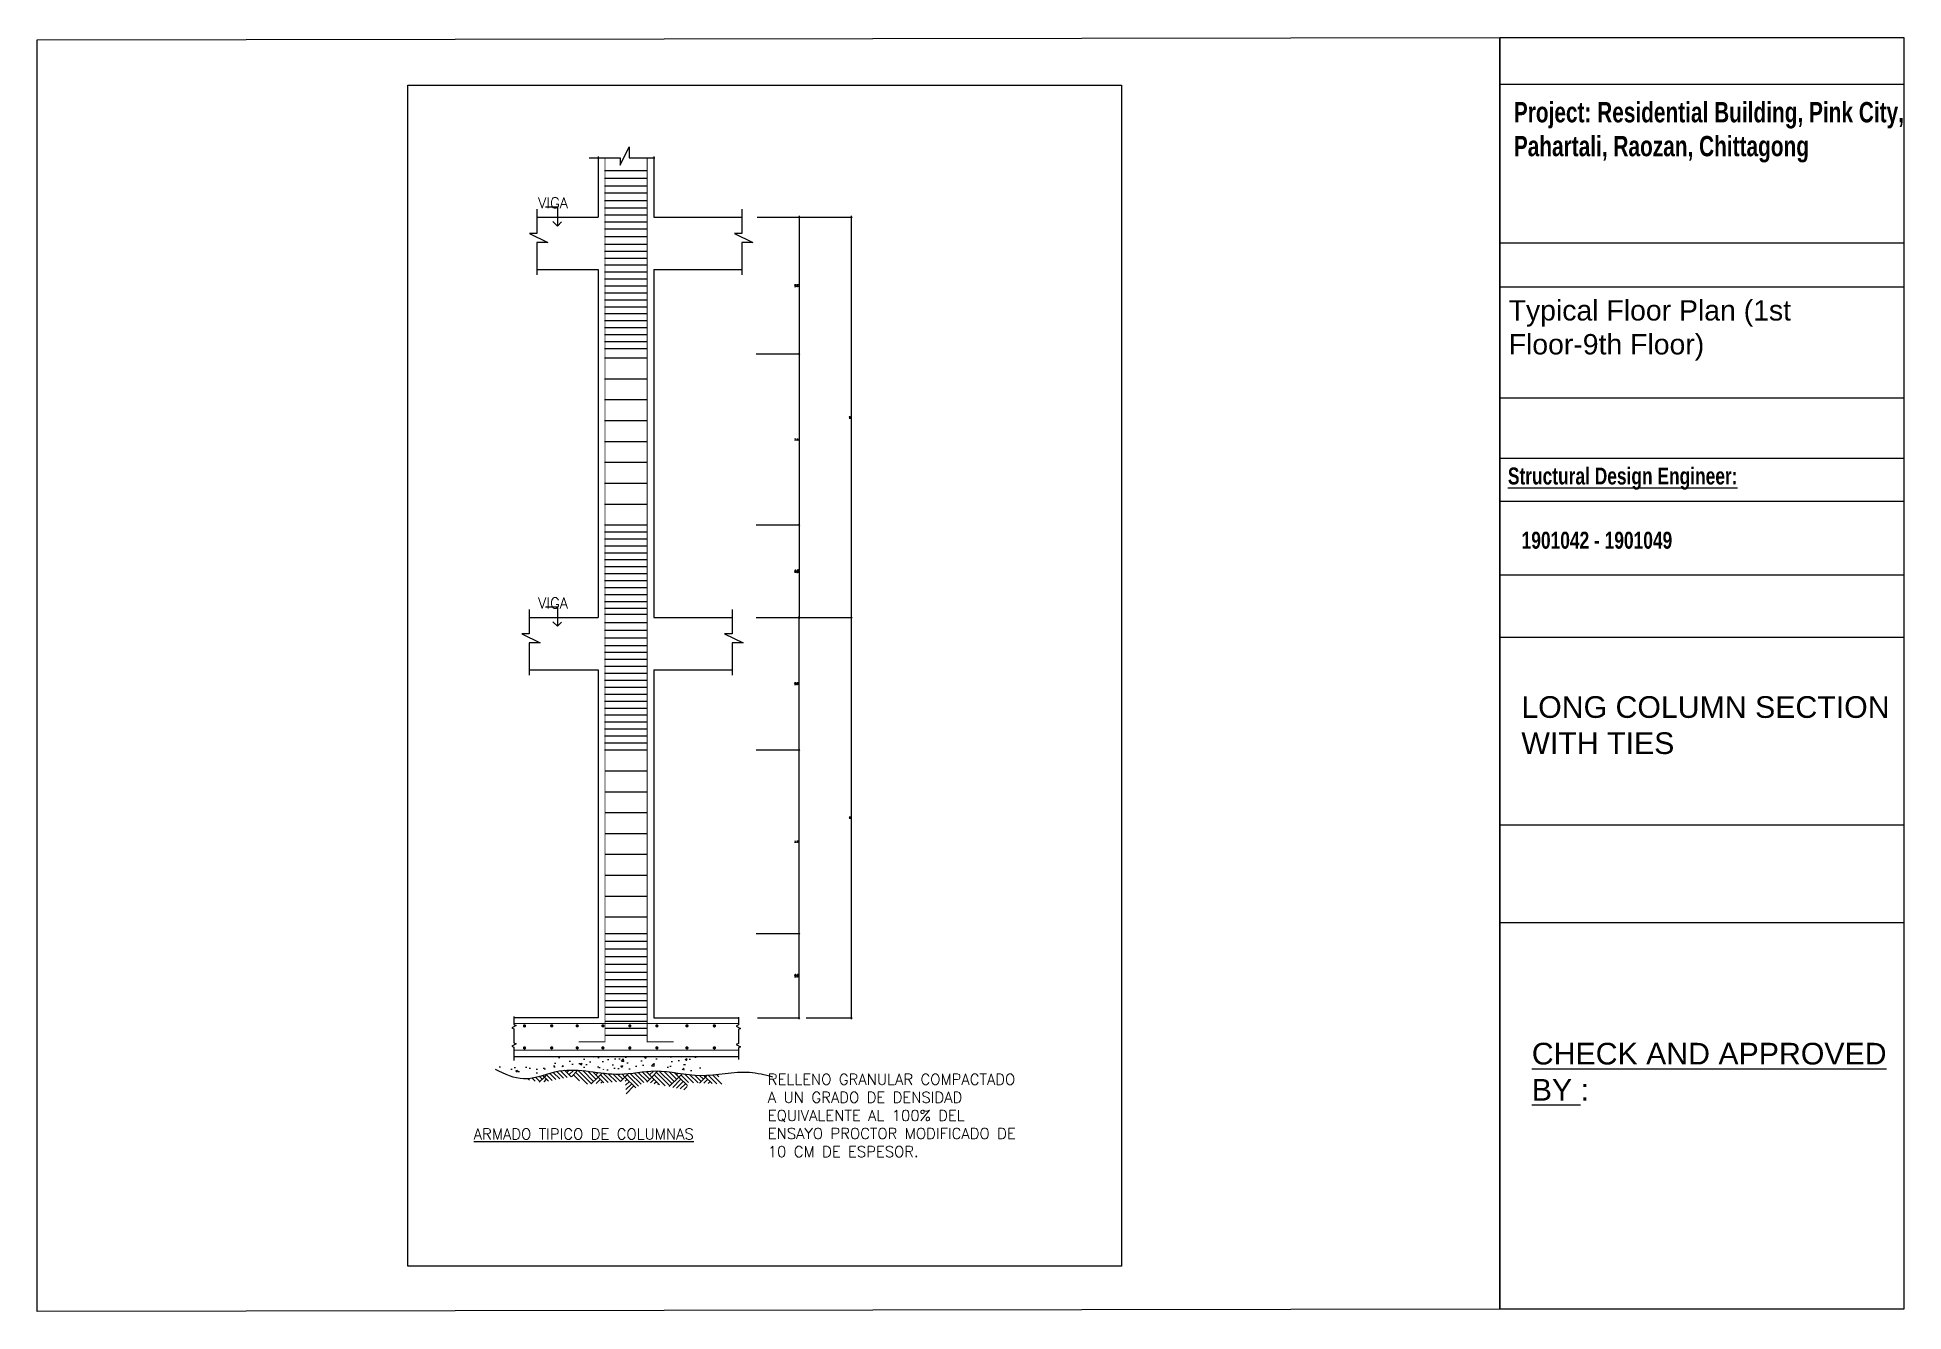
# Model space of a CAD drawing. Header units: inches. Extents: x 2674 to 28325, y -8016 to 21827.
# Drawn here: x 14787 to 18923, y 3082 to 5904 of the extents above; entities that cross this region are included whole.
import ezdxf

# ---------------------------------------------------------------- set-up
doc = ezdxf.new("R2010")
doc.units = ezdxf.units.IN
doc.header["$MEASUREMENT"] = 0
doc.styles.add('Letra', font='romand.shx')
doc.styles.get("Standard").update_dxf_attribs({"font": 'arial.ttf', "height": 12})
doc.dimstyles.new('Dimension', dxfattribs={"dimscale": 0.083333, "dimtxt": 0.025, "dimasz": 0.025, "dimexe": 0.015, "dimexo": 0.03, "dimgap": 0.015, "dimtad": 1, "dimdec": 1, "dimzin": 0, "dimdsep": 46, "dimlunit": 4, "dimtxsty": 'Letra', "dimblk": 'OBLIQUE', "dimcen": 0.015, "dimdle": 0.025, "dimclrd": 256, "dimclre": 1, "dimclrt": 4, "dimadec": 0, "dimazin": 0, "dimtfac": 1, "dimtdec": 1, "dimtofl": 0, "dimtmove": 0, "dimatfit": 3, "dimfxl": 1, "dimtolj": 1, "dimtzin": 0, "dimarcsym": 0})

msp = doc.modelspace()

# ---------------------------------------------------------------- texts
at = {"attachment_point": 1}
for s, insert, char_height, width in [('{\\fSwis721 LtCn BT|b1|i0|c0|p34;Project: Residential Building, Pink City, Pahartali, Raozan, Chittagong}', (18058.74, 5761.06), 45.03114, 1000.1158), ('Typical Floor Plan (1st Floor-9th Floor)', (18047.21, 5322.21), 45.0311, 840.6448), ('{\\fSwis721 LtCn BT|b1|i0|c0|p34;\\LStructural Design Engineer:}', (18045.63, 4951.6), 37.5259, 485.5762), ('{\\fSwis721 LtCn BT|b1|i0|c0|p34;1901042 - 1901049}', (18076.01, 4809.33), 37.5259, 485.5762)]:
    msp.add_mtext(s, dxfattribs=dict(at, insert=insert, char_height=char_height, width=width))
at = {"char_height": 48, "attachment_point": 1}
for s, width, heights, insert in [('LONG COLUMN SECTION \\PWITH TIES', 1004.862, [0], (18075.42, 4445.14)), ('{\\LCHECK AND APPROVED \\PBY }:', 926.9107, [191.7], (18098.54, 3677.5))]:
    msp.add_mtext_dynamic_manual_height_columns(s, width=width, gutter_width=240, heights=heights, dxfattribs=dict(at, insert=insert))

# ---------------------------------------------------------------- blocks, each defined once
blk = doc.blocks.new('_Oblique')
at = {"color": 0, "linetype": 'ByBlock', "lineweight": -2}
blk.add_line((-0.5, -0.5), (0.5, 0.5), dxfattribs=at)
blk = doc.blocks.new('*D697')
at = {"color": 1, "linetype": 'ByBlock', "lineweight": -2, "transparency": 16777216}
for p, q in [((6.451, 19.357), (8.207, 19.357)), ((7.396, 11.971), (8.207, 11.971))]:
    blk.add_line(p, q, dxfattribs=at)
at = {"linetype": 'ByBlock', "lineweight": -2, "transparency": 16777216}
blk.add_line((8.192, 11.946), (8.192, 19.382), dxfattribs=at)
at = {"layer": 'Defpoints', "transparency": 16777216}
for p in [(6.421, 19.357), (8.192, 19.357), (7.366, 11.971)]:
    blk.add_point(p, dxfattribs=at)
at = {"lineweight": -2, "transparency": 16777216, "xscale": 0.025, "yscale": 0.025, "zscale": 0.025}
for p, rotation in [((8.192, 19.357), 90), ((8.192, 11.971), 270)]:
    blk.add_blockref('_Oblique', p, dxfattribs=dict(at, rotation=rotation))
at = {"color": 4, "transparency": 16777216, "insert": (8.177, 15.664), "char_height": 0.025, "attachment_point": 8, "rotation": 90, "style": 'Letra'}
blk.add_mtext('H2', dxfattribs=at)
blk = doc.blocks.new('*D698')
at = {"color": 1, "linetype": 'ByBlock', "lineweight": -2, "transparency": 16777216}
for p, q in [((6.431, 11.971), (8.207, 11.971)), ((7.354, 4.585), (8.207, 4.585))]:
    blk.add_line(p, q, dxfattribs=at)
at = {"linetype": 'ByBlock', "lineweight": -2, "transparency": 16777216}
blk.add_line((8.192, 4.56), (8.192, 11.996), dxfattribs=at)
at = {"layer": 'Defpoints', "transparency": 16777216}
for p in [(6.401, 11.971), (8.192, 11.971), (7.324, 4.585)]:
    blk.add_point(p, dxfattribs=at)
at = {"lineweight": -2, "transparency": 16777216, "xscale": 0.025, "yscale": 0.025, "zscale": 0.025}
for p, rotation in [((8.192, 11.971), 90), ((8.192, 4.585), 270)]:
    blk.add_blockref('_Oblique', p, dxfattribs=dict(at, rotation=rotation))
at = {"color": 4, "transparency": 16777216, "insert": (8.177, 8.278), "char_height": 0.025, "attachment_point": 8, "rotation": 90, "style": 'Letra'}
blk.add_mtext('H1', dxfattribs=at)
blk = doc.blocks.new('*D699')
at = {"color": 1, "linetype": 'ByBlock', "lineweight": -2, "transparency": 16777216}
for p, q in [((6.431, 11.971), (7.239, 11.971)), ((6.431, 9.53), (7.239, 9.53))]:
    blk.add_line(p, q, dxfattribs=at)
at = {"linetype": 'ByBlock', "lineweight": -2, "transparency": 16777216}
blk.add_line((7.224, 9.505), (7.224, 11.996), dxfattribs=at)
at = {"layer": 'Defpoints', "transparency": 16777216}
for p in [(6.401, 11.971), (7.224, 11.971), (6.401, 9.53)]:
    blk.add_point(p, dxfattribs=at)
at = {"lineweight": -2, "transparency": 16777216, "xscale": 0.025, "yscale": 0.025, "zscale": 0.025}
for p, rotation in [((7.224, 11.971), 90), ((7.224, 9.53), 270)]:
    blk.add_blockref('_Oblique', p, dxfattribs=dict(at, rotation=rotation))
at = {"color": 4, "transparency": 16777216, "insert": (7.209, 10.751), "char_height": 0.025, "attachment_point": 8, "rotation": 90, "style": 'Letra'}
blk.add_mtext('L0t\\PS0t', dxfattribs=at)
blk = doc.blocks.new('*D700')
at = {"color": 1, "linetype": 'ByBlock', "lineweight": -2, "transparency": 16777216}
for p, q in [((6.431, 9.53), (7.239, 9.53)), ((6.431, 6.14), (7.239, 6.14))]:
    blk.add_line(p, q, dxfattribs=at)
at = {"linetype": 'ByBlock', "lineweight": -2, "transparency": 16777216}
blk.add_line((7.224, 6.115), (7.224, 9.555), dxfattribs=at)
at = {"layer": 'Defpoints', "transparency": 16777216}
for p in [(6.401, 9.53), (7.224, 9.53), (6.401, 6.14)]:
    blk.add_point(p, dxfattribs=at)
at = {"lineweight": -2, "transparency": 16777216, "xscale": 0.025, "yscale": 0.025, "zscale": 0.025}
for p, rotation in [((7.224, 9.53), 90), ((7.224, 6.14), 270)]:
    blk.add_blockref('_Oblique', p, dxfattribs=dict(at, rotation=rotation))
at = {"color": 4, "transparency": 16777216, "insert": (7.209, 7.835), "char_height": 0.025, "attachment_point": 8, "rotation": 90, "style": 'Letra'}
blk.add_mtext('L1\\PS1', dxfattribs=at)
blk = doc.blocks.new('*D701')
at = {"color": 1, "linetype": 'ByBlock', "lineweight": -2, "transparency": 16777216}
for p, q in [((6.431, 6.14), (7.239, 6.14)), ((6.456, 4.585), (7.239, 4.585))]:
    blk.add_line(p, q, dxfattribs=at)
at = {"linetype": 'ByBlock', "lineweight": -2, "transparency": 16777216}
blk.add_line((7.224, 4.56), (7.224, 6.165), dxfattribs=at)
at = {"layer": 'Defpoints', "transparency": 16777216}
for p in [(6.401, 6.14), (7.224, 6.14), (6.426, 4.585)]:
    blk.add_point(p, dxfattribs=at)
at = {"lineweight": -2, "transparency": 16777216, "xscale": 0.025, "yscale": 0.025, "zscale": 0.025}
for p, rotation in [((7.224, 6.14), 90), ((7.224, 4.585), 270)]:
    blk.add_blockref('_Oblique', p, dxfattribs=dict(at, rotation=rotation))
at = {"color": 4, "transparency": 16777216, "insert": (7.209, 5.362), "char_height": 0.025, "attachment_point": 8, "rotation": 90, "style": 'Letra'}
blk.add_mtext('L0b\\PS0b', dxfattribs=at)
blk = doc.blocks.new('*D702')
at = {"color": 1, "linetype": 'ByBlock', "lineweight": -2, "transparency": 16777216}
for p, q in [((6.431, 13.68), (7.239, 13.68)), ((6.431, 11.971), (7.239, 11.971))]:
    blk.add_line(p, q, dxfattribs=at)
at = {"linetype": 'ByBlock', "lineweight": -2, "transparency": 16777216}
blk.add_line((7.224, 13.705), (7.224, 11.946), dxfattribs=at)
at = {"layer": 'Defpoints', "transparency": 16777216}
for p in [(6.401, 13.68), (6.401, 11.971), (7.224, 11.971)]:
    blk.add_point(p, dxfattribs=at)
at = {"lineweight": -2, "transparency": 16777216, "xscale": 0.025, "yscale": 0.025, "zscale": 0.025}
for p, rotation in [((7.224, 13.68), 90), ((7.224, 11.971), 270)]:
    blk.add_blockref('_Oblique', p, dxfattribs=dict(at, rotation=rotation))
at = {"color": 4, "transparency": 16777216, "insert": (7.209, 12.826), "char_height": 0.025, "attachment_point": 8, "rotation": 90, "style": 'Letra'}
blk.add_mtext('L0b\\PS0b', dxfattribs=at)
blk = doc.blocks.new('*D703')
at = {"color": 1, "linetype": 'ByBlock', "lineweight": -2, "transparency": 16777216}
for p, q in [((6.431, 16.839), (7.239, 16.839)), ((6.431, 13.68), (7.239, 13.68))]:
    blk.add_line(p, q, dxfattribs=at)
at = {"linetype": 'ByBlock', "lineweight": -2, "transparency": 16777216}
blk.add_line((7.224, 16.864), (7.224, 13.655), dxfattribs=at)
at = {"layer": 'Defpoints', "transparency": 16777216}
for p in [(6.401, 16.839), (6.401, 13.68), (7.224, 13.68)]:
    blk.add_point(p, dxfattribs=at)
at = {"lineweight": -2, "transparency": 16777216, "xscale": 0.025, "yscale": 0.025, "zscale": 0.025}
for p, rotation in [((7.224, 16.839), 90), ((7.224, 13.68), 270)]:
    blk.add_blockref('_Oblique', p, dxfattribs=dict(at, rotation=rotation))
at = {"color": 4, "transparency": 16777216, "insert": (7.209, 15.259), "char_height": 0.025, "attachment_point": 8, "rotation": 90, "style": 'Letra'}
blk.add_mtext('L1\\PS1', dxfattribs=at)
blk = doc.blocks.new('*D704')
at = {"color": 1, "linetype": 'ByBlock', "lineweight": -2, "transparency": 16777216}
for p, q in [((6.451, 19.357), (7.239, 19.357)), ((6.431, 16.839), (7.239, 16.839))]:
    blk.add_line(p, q, dxfattribs=at)
at = {"linetype": 'ByBlock', "lineweight": -2, "transparency": 16777216}
blk.add_line((7.224, 19.382), (7.224, 16.814), dxfattribs=at)
at = {"layer": 'Defpoints', "transparency": 16777216}
for p in [(6.421, 19.357), (6.401, 16.839), (7.224, 16.839)]:
    blk.add_point(p, dxfattribs=at)
at = {"lineweight": -2, "transparency": 16777216, "xscale": 0.025, "yscale": 0.025, "zscale": 0.025}
for p, rotation in [((7.224, 19.357), 90), ((7.224, 16.839), 270)]:
    blk.add_blockref('_Oblique', p, dxfattribs=dict(at, rotation=rotation))
at = {"color": 4, "transparency": 16777216, "insert": (7.209, 18.098), "char_height": 0.025, "attachment_point": 8, "rotation": 90, "style": 'Letra'}
blk.add_mtext('L0t\\PS0t', dxfattribs=at)
blk = doc.blocks.new('Detalles de Columna')
h = blk.add_hatch()
h.set_pattern_fill('AR-CONC', color=256, scale=0.052216, style=0)
h.set_pattern_definition([(50, (-115.6637, -48.52827), (0.3745233, -0.03276654), [0.0391619, -0.4307805]), (355, (-115.6637, -48.52827), (-0.0724501, 0.3927633), [0.0313295, -0.3446244]), (100.4514, (-115.6325, -48.531), (0.3020734, 0.3599965), [0.0332825, -0.3661071]), (46.1842, (-115.6637, -48.42384), (0.5572687, -0.0864271), [0.0587428, -0.6461708]), (96.6356, (-115.61726, -48.43104), (0.4880418, 0.5086436), [0.0499237, -0.5491606]), (351.1842, (-115.6637, -48.42384), (0.4880414, 0.508644), [0.0469942, -0.5169366]), (21, (-115.6115, -48.44995), (0.3116799, -0.21023076), [0.0391619, -0.4307805]), (326, (-115.6115, -48.44995), (0.1270491, 0.378643), [0.0313295, -0.3446244]), (71.4514, (-115.5855, -48.46747), (0.4387291, 0.1684119), [0.0332825, -0.3661071]), (37.5, (-115.6637, -48.52827), (0.00634937, 0.17382326), [0, -0.34044715, 0, -0.349846, 0, -0.3459298]), (7.5, (-115.6637, -48.52827), (0.13736392, 0.2059453), [0, -0.19946443, 0, -0.33261478, 0, -0.13184495]), (327.5, (-115.78014, -48.52827), (0.27873977, -0.01177721), [0, -0.13053955, 0, -0.4072834, 0, -0.54043374]), (317.5, (-115.83236, -48.52827), (0.30451544, 0.05227064), [0, -0.1697014, 0, -0.27047795, 0, -0.3837863])])
edge = h.paths.add_edge_path()
edge.add_spline(control_points=[(1.61, 3.707), (1.785, 3.622), (2.172, 3.433), (2.94, 3.814), (3.762, 3.529), (4.63, 3.737), (5.138, 3.589), (5.429, 3.589), (5.441, 3.589)], knot_values=[0, 0, 0, 0, 0.533476, 1.177778, 2.248244, 2.880728, 3.683624, 3.717509, 3.717509, 3.717509, 3.717509], degree=3, periodic=0)
edge.add_line((5.441, 3.589), (5.313, 3.869))
edge.add_line((5.313, 3.869), (2.744, 3.869))
edge.add_line((2.744, 3.869), (2.687, 3.648))
h = blk.add_hatch()
h.set_pattern_fill('AR-PARQ1', color=256, scale=0.029241, angle=45, style=0)
h.set_pattern_definition([(135, (-127.68637, -54.0972), (-0.4962338, 0), [0.3508903, -0.3508903]), (135, (-127.64502, -54.05585), (-0.4962338, 0), [0.3508903, -0.3508903]), (135, (-127.60367, -54.0145), (-0.4962338, 0), [0.3508903, -0.3508903]), (135, (-127.5623, -53.97315), (-0.4962338, 0), [0.3508903, -0.3508903]), (135, (-127.52096, -53.9318), (-0.4962338, 0), [0.3508903, -0.3508903]), (135, (-127.4796, -53.89044), (-0.4962338, 0), [0.3508903, -0.3508903]), (135, (-127.43825, -53.8491), (-0.4962338, 0), [0.3508903, -0.3508903]), (45, (-127.9345, -53.8491), (0.4962338, 0), [0.3508903, -0.3508903]), (45, (-127.97584, -53.80773), (0.4962338, 0), [0.3508903, -0.3508903]), (45, (-128.0172, -53.76638), (0.4962338, 0), [0.3508903, -0.3508903]), (45, (-128.05855, -53.72503), (0.4962338, 0), [0.3508903, -0.3508903]), (45, (-128.0999, -53.68368), (0.4962338, 0), [0.3508903, -0.3508903]), (45, (-128.14125, -53.64232), (0.4962338, 0), [0.3508903, -0.3508903]), (45, (-128.1826, -53.60097), (0.4962338, 0), [0.3508903, -0.3508903])])
edge = h.paths.add_edge_path()
edge.add_spline(control_points=[(5.706, 3.538), (5.606, 3.527), (5.225, 3.494), (4.63, 3.668), (3.762, 3.459), (2.94, 3.745), (2.341, 3.448), (2.114, 3.463), (2.101, 3.464)], knot_values=[0.496021, 0.496021, 0.496021, 0.496021, 0.78319, 1.586086, 2.21857, 3.289036, 3.933338, 3.970793, 3.970793, 3.970793, 3.970793], degree=3, periodic=0)
edge.add_line((2.101, 3.464), (2.456, 3.391))
edge.add_line((2.456, 3.391), (3.032, 3.497))
edge.add_line((3.032, 3.497), (3.291, 3.356))
edge.add_line((3.291, 3.356), (4.019, 3.414))
edge.add_line((4.019, 3.414), (4.03, 3.179))
edge.add_line((4.03, 3.179), (4.383, 3.403))
edge.add_line((4.383, 3.403), (5.135, 3.25))
edge.add_line((5.135, 3.25), (5.182, 3.391))
edge.add_line((5.182, 3.391), (5.863, 3.356))
edge.add_line((5.863, 3.356), (5.706, 3.538))
at = {"color": 30, "linetype": 'Continuous', "ltscale": 0.05}
for p, q in [((3.515, 20.479), (3.515, 19.357)), ((4.542, 20.479), (4.542, 19.357)), ((2.383, 19.357), (3.515, 19.357)), ((4.542, 19.357), (6.17, 19.357)), ((2.383, 18.394), (3.515, 18.394)), ((3.515, 18.394), (3.515, 11.971)), ((4.542, 18.394), (4.542, 11.971)), ((4.542, 18.394), (6.17, 18.394)), ((2.242, 11.971), (3.515, 11.971)), ((2.242, 11.008), (3.515, 11.008)), ((3.515, 11.008), (3.515, 5.784)), ((4.542, 11.008), (4.542, 5.784)), ((4.542, 11.008), (5.988, 11.008)), ((3.515, 5.784), (3.515, 4.585)), ((4.542, 5.784), (4.542, 4.585)), ((3.515, 4.585), (1.96, 4.585)), ((1.96, 3.869), (6.103, 3.869))]:
    blk.add_line(p, q, dxfattribs=at)
at = {"ltscale": 0.005}
for p, q in [((3.63, 20.222), (4.414, 20.222)), ((3.63, 20.078), (4.414, 20.078)), ((3.63, 19.941), (4.414, 19.941)), ((3.63, 19.812), (4.414, 19.812)), ((3.63, 19.668), (4.414, 19.668)), ((3.63, 19.53), (4.414, 19.53)), ((3.63, 19.402), (4.414, 19.402)), ((3.63, 19.273), (4.414, 19.273)), ((3.63, 19.145), (4.414, 19.145)), ((3.63, 19.001), (4.414, 19.001)), ((3.63, 18.863), (4.414, 18.863)), ((3.63, 18.735), (4.414, 18.735)), ((3.63, 18.606), (4.414, 18.606)), ((3.63, 18.478), (4.414, 18.478)), ((3.63, 18.349), (4.414, 18.349)), ((3.63, 18.221), (4.414, 18.221)), ((3.63, 18.093), (4.414, 18.093)), ((3.63, 17.964), (4.414, 17.964)), ((3.63, 17.836), (4.414, 17.836)), ((3.63, 17.707), (4.414, 17.707)), ((3.63, 17.579), (4.414, 17.579)), ((3.63, 17.45), (4.414, 17.45)), ((3.63, 17.322), (4.414, 17.322)), ((3.63, 17.193), (4.414, 17.193)), ((3.63, 17.065), (4.414, 17.065)), ((3.63, 16.936), (4.414, 16.936)), ((3.63, 13.682), (4.414, 13.682)), ((3.63, 13.554), (4.414, 13.554)), ((3.63, 13.425), (4.414, 13.425)), ((3.63, 13.297), (4.414, 13.297)), ((3.63, 13.168), (4.414, 13.168)), ((3.63, 13.04), (4.414, 13.04)), ((3.63, 12.911), (4.414, 12.911)), ((3.63, 12.783), (4.414, 12.783)), ((3.63, 12.654), (4.414, 12.654)), ((3.63, 12.526), (4.414, 12.526)), ((3.63, 12.398), (4.414, 12.398)), ((3.63, 12.269), (4.414, 12.269)), ((3.63, 12.141), (4.414, 12.141)), ((3.63, 12.035), (4.414, 12.035)), ((3.63, 11.879), (4.414, 11.879)), ((3.63, 11.737), (4.414, 11.737)), ((3.63, 11.595), (4.414, 11.595)), ((3.63, 11.457), (4.414, 11.457)), ((3.63, 11.329), (4.414, 11.329)), ((3.63, 11.2), (4.414, 11.2)), ((3.63, 11.072), (4.414, 11.072)), ((3.63, 10.943), (4.414, 10.943)), ((3.63, 10.815), (4.414, 10.815)), ((3.63, 10.686), (4.414, 10.686)), ((3.63, 10.558), (4.414, 10.558)), ((3.63, 10.429), (4.414, 10.429)), ((3.63, 10.301), (4.414, 10.301)), ((3.63, 10.173), (4.414, 10.173)), ((3.63, 10.044), (4.414, 10.044)), ((3.63, 9.916), (4.414, 9.916)), ((3.63, 9.787), (4.414, 9.787)), ((3.63, 9.659), (4.414, 9.659)), ((3.63, 9.53), (4.414, 9.53))]:
    blk.add_line(p, q, dxfattribs=at)
for p, q in [((2.761, 19.547), (2.544, 19.547)), ((2.761, 12.161), (2.544, 12.161))]:
    blk.add_line(p, q)
at = {"ltscale": 0.05}
for p, q in [((3.633, 16.763), (4.412, 16.763)), ((3.633, 16.378), (4.412, 16.378)), ((3.633, 15.992), (4.412, 15.992)), ((3.633, 15.607), (4.412, 15.607)), ((3.633, 15.222), (4.412, 15.222)), ((3.633, 14.836), (4.412, 14.836)), ((3.633, 14.451), (4.412, 14.451)), ((3.633, 14.066), (4.412, 14.066)), ((3.633, 13.68), (4.412, 13.68)), ((3.642, 9.142), (4.421, 9.142)), ((3.642, 8.757), (4.421, 8.757)), ((3.642, 8.372), (4.421, 8.372)), ((3.642, 7.986), (4.421, 7.986)), ((3.642, 7.601), (4.421, 7.601)), ((3.642, 7.215), (4.421, 7.215)), ((3.642, 6.83), (4.421, 6.83)), ((3.642, 6.445), (4.421, 6.445)), ((3.642, 6.14), (4.421, 6.14)), ((3.642, 5.998), (4.421, 5.998)), ((3.642, 5.855), (4.421, 5.855)), ((3.642, 5.713), (4.421, 5.713)), ((3.642, 5.571), (4.421, 5.571)), ((3.642, 5.429), (4.421, 5.429)), ((3.642, 5.291), (4.421, 5.291)), ((3.642, 5.163), (4.421, 5.163)), ((3.642, 5.034), (4.421, 5.034)), ((3.642, 4.906), (4.421, 4.906)), ((3.642, 4.777), (4.421, 4.777)), ((3.642, 4.649), (4.421, 4.649)), ((3.642, 4.52), (4.421, 4.52)), ((3.642, 4.392), (4.421, 4.392)), ((3.642, 4.263), (4.421, 4.263))]:
    blk.add_line(p, q, dxfattribs=at)
at = {"color": 30, "linetype": 'ByBlock', "ltscale": 0.05}
for p, q in [((4.542, 11.971), (5.988, 11.971)), ((4.542, 4.585), (6.103, 4.585))]:
    blk.add_line(p, q, dxfattribs=at)
blk.add_lwpolyline([(0, 21.799), (13.176, 21.799), (13.176, 0), (0, 0)], close=True)
at = {"ltscale": 0.05, "flags": 128}
for points in [[(3.152, 4.141, 0.0154, 0.0154, 0), (3.642, 4.141, 0.0154, 0.0154, 0), (3.642, 20.455, 0.0154, 0.0154, 0)], [(4.911, 4.141, 0.0154, 0.0154, 0), (4.421, 4.141, 0.0154, 0.0154, 0), (4.421, 20.455, 0.0154, 0.0154, 0)], [(1.96, 4.478, 0.0154, 0.0154, 0), (6.103, 4.478, 0.0154, 0.0154, 0)], [(1.96, 3.985, 0.0154, 0.0154, 0), (6.103, 3.985, 0.0154, 0.0154, 0)]]:
    blk.add_lwpolyline(points, format="xyseb", dxfattribs=at)
at = {"color": 1}
for points in [[(3.35, 20.455), (3.922, 20.455), (3.922, 20.318), (4.087, 20.659), (4.087, 20.455), (4.562, 20.455)], [(2.383, 19.508), (2.383, 19.057), (2.245, 19.057), (2.586, 18.891), (2.383, 18.891), (2.383, 18.297)], [(6.17, 19.508), (6.17, 19.057), (6.032, 19.057), (6.373, 18.891), (6.17, 18.891), (6.17, 18.297)], [(2.242, 12.122), (2.242, 11.67), (2.105, 11.67), (2.446, 11.505), (2.242, 11.505), (2.242, 10.91)], [(5.988, 12.122), (5.988, 11.67), (5.85, 11.67), (6.191, 11.505), (5.988, 11.505), (5.988, 10.91)]]:
    blk.add_lwpolyline(points, dxfattribs=at)
at = {"flags": 128}
for points in [[(2.761, 19.547), (2.761, 19.196), (2.835, 19.271), (2.761, 19.196), (2.679, 19.278)], [(2.761, 12.161), (2.761, 11.81), (2.835, 11.885), (2.761, 11.81), (2.679, 11.892)]]:
    blk.add_lwpolyline(points, dxfattribs=at)
for points in [[(1.96, 4.606), (1.96, 4.463), (2.001, 4.442), (1.918, 4.401), (1.96, 4.38), (1.96, 4.265)], [(6.103, 4.595), (6.103, 4.452), (6.061, 4.431), (6.145, 4.389), (6.103, 4.368), (6.103, 4.254)], [(1.96, 4.265), (1.96, 4.122), (2.001, 4.101), (1.918, 4.06), (1.96, 4.039), (1.96, 3.798)], [(6.103, 4.254), (6.103, 4.111), (6.061, 4.09), (6.145, 4.048), (6.103, 4.027), (6.103, 3.814)]]:
    blk.add_lwpolyline(points)
for points in [[(2.139, 4.435, 0.0302, 0.0302, 1), (2.17, 4.435, 0.0302, 0.0302, 1)], [(2.642, 4.435, 0.0302, 0.0302, 1), (2.672, 4.435, 0.0302, 0.0302, 1)], [(3.113, 4.435, 0.0302, 0.0302, 1), (3.143, 4.435, 0.0302, 0.0302, 1)], [(3.587, 4.435, 0.0302, 0.0302, 1), (3.617, 4.435, 0.0302, 0.0302, 1)], [(4.084, 4.435, 0.0302, 0.0302, 1), (4.114, 4.435, 0.0302, 0.0302, 1)], [(4.584, 4.435, 0.0302, 0.0302, 1), (4.614, 4.435, 0.0302, 0.0302, 1)], [(5.139, 4.435, 0.0302, 0.0302, 1), (5.169, 4.435, 0.0302, 0.0302, 1)], [(5.645, 4.435, 0.0302, 0.0302, 1), (5.676, 4.435, 0.0302, 0.0302, 1)], [(2.139, 4.028, 0.0302, 0.0302, 1), (2.17, 4.028, 0.0302, 0.0302, 1)], [(2.642, 4.028, 0.0302, 0.0302, 1), (2.672, 4.028, 0.0302, 0.0302, 1)], [(3.113, 4.028, 0.0302, 0.0302, 1), (3.143, 4.028, 0.0302, 0.0302, 1)], [(3.587, 4.028, 0.0302, 0.0302, 1), (3.617, 4.028, 0.0302, 0.0302, 1)], [(4.084, 4.028, 0.0302, 0.0302, 1), (4.114, 4.028, 0.0302, 0.0302, 1)], [(4.584, 4.028, 0.0302, 0.0302, 1), (4.614, 4.028, 0.0302, 0.0302, 1)], [(5.139, 4.028, 0.0302, 0.0302, 1), (5.169, 4.028, 0.0302, 0.0302, 1)], [(5.645, 4.028, 0.0302, 0.0302, 1), (5.676, 4.028, 0.0302, 0.0302, 1)]]:
    blk.add_lwpolyline(points, format="xyseb", close=True)
blk.add_spline([(1.61, 3.638), (2.139, 3.461), (2.797, 3.602), (3.913, 3.544), (4.571, 3.602), (5.405, 3.52), (6.31, 3.579), (6.733, 3.497)], degree=3)
at = {"char_height": 0.2, "attachment_point": 1, "style": 'Letra'}
for s, insert, width in [('VIGA', (2.403, 19.724), 1.35225), ('VIGA', (2.403, 12.338), 1.35225), ('RELLENO GRANULAR COMPACTADO A UN GRADO DE DENSIDAD EQUIVALENTE AL 100% DEL ENSAYO PROCTOR MODIFICADO DE 10 CM DE ESPESOR.', (6.647, 3.548), 5.14791)]:
    blk.add_mtext(s, dxfattribs=dict(at, insert=insert, width=width))
at = {"insert": (1.217, 2.338), "char_height": 0.2, "width": 10.74994, "attachment_point": 7, "line_spacing_factor": 0.999934, "style": 'Letra'}
blk.add_mtext('{\\LARMADO TIPICO DE COLUMNAS}', dxfattribs=at)
for base, p1, p2, angle, text, picture, middle in [((7.224, 16.839), (6.421, 19.357), (6.401, 16.839), 270, 'L0t\\PS0t', '*D704', (7.224, 18.098)), ((8.192, 19.357), (7.366, 11.971), (6.421, 19.357), 90, 'H2', '*D697', (8.192, 15.664)), ((7.224, 13.68), (6.401, 16.839), (6.401, 13.68), 270, 'L1\\PS1', '*D703', (7.224, 15.259)), ((7.224, 11.971), (6.401, 13.68), (6.401, 11.971), 270, 'L0b\\PS0b', '*D702', (7.224, 12.826)), ((8.192, 11.971), (7.324, 4.585), (6.401, 11.971), 90, 'H1', '*D698', (8.192, 8.278)), ((7.224, 11.971), (6.401, 9.53), (6.401, 11.971), 90, 'L0t\\PS0t', '*D699', (7.224, 10.751)), ((7.224, 9.53), (6.401, 6.14), (6.401, 9.53), 90, 'L1\\PS1', '*D700', (7.224, 7.835)), ((7.224, 6.14), (6.426, 4.585), (6.401, 6.14), 90, 'L0b\\PS0b', '*D701', (7.224, 5.362))]:
    dim = blk.add_linear_dim(base=base, p1=p1, p2=p2, angle=angle, text=text, dimstyle='Dimension', override={"dimscale": 1, "dimtxt": 0.15, "dimasz": 0.1, "dimpost": '<>'})
    dim.commit()
    dim.dimension.update_dxf_attribs({"geometry": picture, "text_midpoint": middle})

# ---------------------------------------------------------------- linework, layer by layer
for p, q in [((18027.66, 5800.5), (18922.53, 5800.5)), ((18027.66, 5449.01), (18922.53, 5449.01)), ((18027.66, 5351.92), (18922.53, 5351.92)), ((18027.66, 5105.57), (18922.53, 5105.57)), ((18027.66, 4972.02), (18922.53, 4972.02)), ((18027.66, 4876.94), (18922.53, 4876.94)), ((18027.66, 4713.76), (18922.53, 4713.76)), ((18027.66, 4576.12), (18922.53, 4576.12)), ((18027.66, 4160.2), (18922.53, 4160.2)), ((18027.66, 3944.02), (18922.53, 3944.02))]:
    msp.add_line(p, q)
for points in [[(18027.66, 3087.33), (14787.18, 3082.12), (14787.18, 5899.08), (18027.66, 5904.3)], [(18027.66, 5904.3), (18922.53, 5904.3), (18922.53, 3087.33), (18027.66, 3087.33)]]:
    msp.add_lwpolyline(points, close=True)

# ---------------------------------------------------------------- block references
at = {"xscale": 120, "yscale": 120, "zscale": 120}
msp.add_blockref('Detalles de Columna', (15608.08, 3182.86), dxfattribs=at)

msp.set_redraw_order([(e.dxf.handle, doc.entitydb.next_handle()) for e in msp.query("TEXT MTEXT ATTDEF DIMENSION ARC_DIMENSION")])  # texts and dimensions are drawn at this point

doc.saveas('drawing.dxf')
